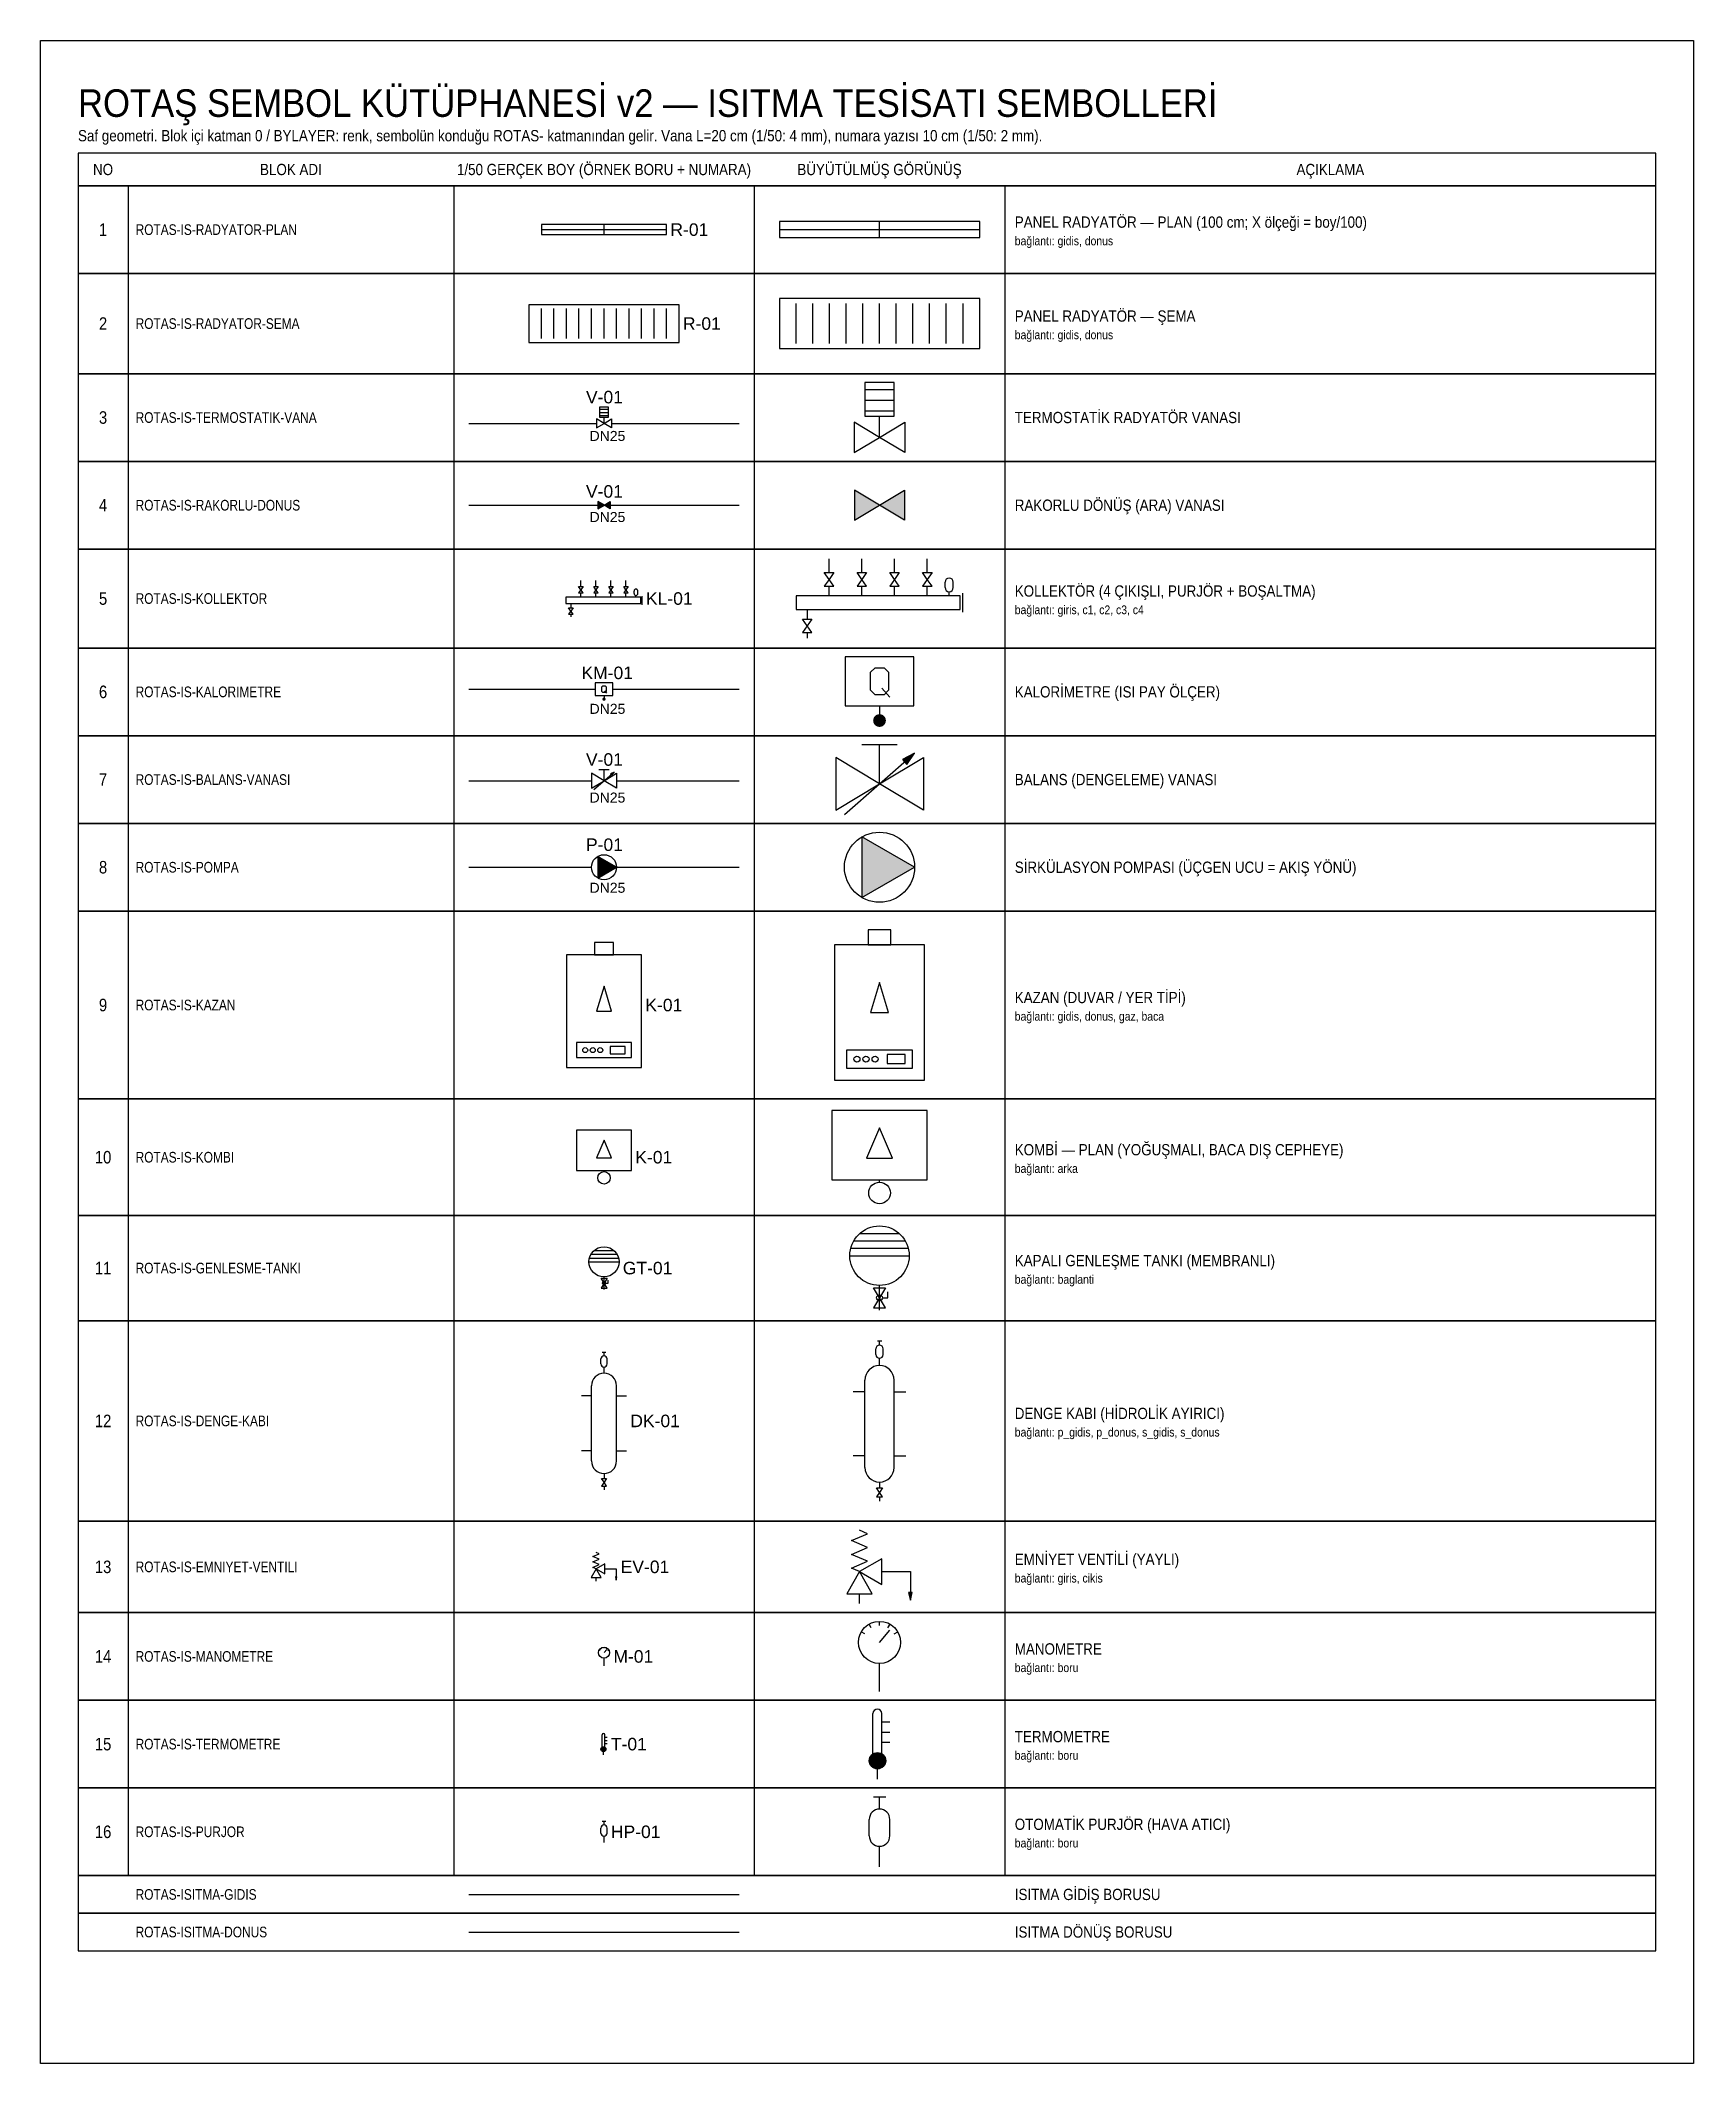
# Model space of a CAD drawing. Header units: centimetres. Extents: x -30 to 10455, y -1638 to 90.
# Drawn here: x 2760 to 4080, y -1525 to 90 of the extents above; entities that cross this region are included whole.
import ezdxf
from ezdxf.enums import TextEntityAlignment as Align

# ---------------------------------------------------------------- set-up
doc = ezdxf.new("R2010")
doc.units = ezdxf.units.CM
doc.linetypes.add('DASHED', pattern=[1.524, 1.27, -0.254])
for name, color, linetype in [('ROTAS-ISITMA-DONUS', 30, 'DASHED'), ('ROTAS-ISITMA-GIDIS', 10, 'Continuous'), ('ROTAS-ISITMA-SEMBOL', 1, 'Continuous'), ('ROTAS-LEJANT-BASLIK', 5, 'Continuous'), ('ROTAS-LEJANT-CERCEVE', 8, 'Continuous'), ('ROTAS-LEJANT-YAZI', 7, 'Continuous'), ('ROTAS-PAFTA', 8, 'Continuous'), ('ROTAS-SEMBOL-CAP', 3, 'Continuous'), ('ROTAS-SEMBOL-NO', 3, 'Continuous')]:
    doc.layers.add(name, color=color, linetype=linetype)
doc.styles.add('ROTAS', font='arial.ttf')

msp = doc.modelspace()

# ---------------------------------------------------------------- texts
at = {"layer": 'ROTAS-LEJANT-BASLIK', "style": 'ROTAS', "width": 0.9}
msp.add_text('ROTAŞ SEMBOL KÜTÜPHANESİ v2 — ISITMA TESİSATI SEMBOLLERİ', height=22, dxfattribs=at).set_placement((2790, 40), align=Align.MIDDLE_LEFT)
at = {"layer": 'ROTAS-LEJANT-YAZI', "style": 'ROTAS'}
for s, height, width, p in [('Saf geometri. Blok içi katman 0 / BYLAYER: renk, sembolün konduğu ROTAS- katmanından gelir. Vana L=20 cm (1/50: 4 mm), numara yazısı 10 cm (1/50: 2 mm).', 9, 0.85, (2790, 14)), ('ROTAS-IS-RADYATOR-PLAN', 8.5, 0.8, (2836, -61)), ('PANEL RADYATÖR — PLAN (100 cm; X ölçeği = boy/100)', 9, 0.85, (3538, -55)), ('bağlantı: gidis, donus', 7, 0.85, (3538, -70)), ('PANEL RADYATÖR — ŞEMA', 9, 0.85, (3538, -130)), ('ROTAS-IS-RADYATOR-SEMA', 8.5, 0.8, (2836, -136)), ('bağlantı: gidis, donus', 7, 0.85, (3538, -145)), ('ROTAS-IS-TERMOSTATIK-VANA', 8.5, 0.8, (2836, -211)), ('TERMOSTATİK RADYATÖR VANASI', 9, 0.85, (3538, -211)), ('ROTAS-IS-RAKORLU-DONUS', 8.5, 0.8, (2836, -281)), ('RAKORLU DÖNÜŞ (ARA) VANASI', 9, 0.85, (3538, -281)), ('ROTAS-IS-KOLLEKTOR', 8.5, 0.8, (2836, -355.5)), ('KOLLEKTÖR (4 ÇIKIŞLI, PURJÖR + BOŞALTMA)', 9, 0.85, (3538, -349.5)), ('bağlantı: giris, c1, c2, c3, c4', 7, 0.85, (3538, -364.5)), ('ROTAS-IS-KALORIMETRE', 8.5, 0.8, (2836, -430)), ('KALORİMETRE (ISI PAY ÖLÇER)', 9, 0.85, (3538, -430)), ('ROTAS-IS-BALANS-VANASI', 8.5, 0.8, (2836, -500)), ('BALANS (DENGELEME) VANASI', 9, 0.85, (3538, -500)), ('SİRKÜLASYON POMPASI (ÜÇGEN UCU = AKIŞ YÖNÜ)', 9, 0.85, (3538, -570)), ('ROTAS-IS-POMPA', 8.5, 0.8, (2836, -570)), ('ROTAS-IS-KAZAN', 8.5, 0.8, (2836, -680)), ('KAZAN (DUVAR / YER TİPİ)', 9, 0.85, (3538, -674)), ('bağlantı: gidis, donus, gaz, baca', 7, 0.85, (3538, -689)), ('KOMBİ — PLAN (YOĞUŞMALI, BACA DIŞ CEPHEYE)', 9, 0.85, (3538, -795.5)), ('ROTAS-IS-KOMBI', 8.5, 0.8, (2836, -801.5)), ('bağlantı: arka', 7, 0.85, (3538, -810.5)), ('ROTAS-IS-GENLESME-TANKI', 8.5, 0.8, (2836, -890)), ('KAPALI GENLEŞME TANKI (MEMBRANLI)', 9, 0.85, (3538, -884)), ('bağlantı: baglanti', 7, 0.85, (3538, -899)), ('DENGE KABI (HİDROLİK AYIRICI)', 9, 0.85, (3538, -1006)), ('ROTAS-IS-DENGE-KABI', 8.5, 0.8, (2836, -1012)), ('bağlantı: p_gidis, p_donus, s_gidis, s_donus', 7, 0.85, (3538, -1021)), ('ROTAS-IS-EMNIYET-VENTILI', 8.5, 0.8, (2836, -1128.5)), ('EMNİYET VENTİLİ (YAYLI)', 9, 0.85, (3538, -1122.5)), ('bağlantı: giris, cikis', 7, 0.85, (3538, -1137.5)), ('MANOMETRE', 9, 0.85, (3538, -1194)), ('ROTAS-IS-MANOMETRE', 8.5, 0.8, (2836, -1200)), ('bağlantı: boru', 7, 0.85, (3538, -1209)), ('TERMOMETRE', 9, 0.85, (3538, -1264)), ('ROTAS-IS-TERMOMETRE', 8.5, 0.8, (2836, -1270)), ('bağlantı: boru', 7, 0.85, (3538, -1279)), ('ROTAS-IS-PURJOR', 8.5, 0.8, (2836, -1340)), ('OTOMATİK PURJÖR (HAVA ATICI)', 9, 0.85, (3538, -1334)), ('bağlantı: boru', 7, 0.85, (3538, -1349)), ('ROTAS-ISITMA-GIDIS', 8.5, 0.8, (2836, -1390)), ('ISITMA GİDİŞ BORUSU', 9, 0.85, (3538, -1390)), ('ROTAS-ISITMA-DONUS', 8.5, 0.8, (2836, -1420)), ('ISITMA DÖNÜŞ BORUSU', 9, 0.85, (3538, -1420))]:
    msp.add_text(s, height=height, dxfattribs=dict(at, width=width)).set_placement(p, align=Align.MIDDLE_LEFT)
at = {"layer": 'ROTAS-LEJANT-YAZI', "style": 'ROTAS', "width": 0.85}
for s, height, p in [('NO', 9, (2810, -13)), ('BLOK ADI', 9, (2960, -13)), ('1/50 GERÇEK BOY (ÖRNEK BORU + NUMARA)', 9, (3210, -13)), ('BÜYÜTÜLMÜŞ GÖRÜNÜŞ', 9, (3430, -13)), ('AÇIKLAMA', 9, (3790, -13)), ('1', 10, (2810, -61)), ('2', 10, (2810, -136)), ('3', 10, (2810, -211)), ('4', 10, (2810, -281)), ('5', 10, (2810, -355.5)), ('6', 10, (2810, -430)), ('7', 10, (2810, -500)), ('8', 10, (2810, -570)), ('9', 10, (2810, -680)), ('10', 10, (2810, -801.5)), ('11', 10, (2810, -890)), ('12', 10, (2810, -1012)), ('13', 10, (2810, -1128.5)), ('14', 10, (2810, -1200)), ('15', 10, (2810, -1270)), ('16', 10, (2810, -1340))]:
    msp.add_text(s, height=height, dxfattribs=at).set_placement(p, align=Align.MIDDLE_CENTER)

# ---------------------------------------------------------------- blocks, each defined once
blk = doc.blocks.new('ROTAS-IS-RADYATOR-PLAN')
for p, q in [((0, 6), (100, 6)), ((50, 2), (50, 10))]:
    blk.add_line(p, q)
blk.add_lwpolyline([(0, 2), (100, 2), (100, 10), (0, 10)], close=True)
at = {"style": 'ROTAS'}
for tag, p, height in [('NO', (102, 7), 10), ('CAP', (102, -5), 8)]:
    blk.add_attdef(tag, p, '', height=height, dxfattribs=at)
blk = doc.blocks.new('ROTAS-IS-RADYATOR-SEMA')
for p, q in [((-50, 3), (-50, 27)), ((-40, 3), (-40, 27)), ((-30, 3), (-30, 27)), ((-20, 3), (-20, 27)), ((-10, 3), (-10, 27)), ((0, 3), (0, 27)), ((10, 3), (10, 27)), ((20, 3), (20, 27)), ((30, 3), (30, 27)), ((40, 3), (40, 27)), ((50, 3), (50, 27))]:
    blk.add_line(p, q)
blk.add_lwpolyline([(-60, 0), (60, 0), (60, 30), (-60, 30)], close=True)
at = {"style": 'ROTAS'}
for tag, p, height in [('NO', (62, 16), 10), ('CAP', (62, 4), 8)]:
    blk.add_attdef(tag, p, '', height=height, dxfattribs=at)
blk = doc.blocks.new('ROTAS-IS-TERMOSTATIK-VANA')
for p, q in [((-3.5, 11.3), (3.5, 11.3)), ((-3.5, 8.8), (3.5, 8.8)), ((-3.5, 6.3), (3.5, 6.3)), ((0, 0), (0, 5))]:
    blk.add_line(p, q)
for points in [[(-3.5, 5), (3.5, 5), (3.5, 13), (-3.5, 13)], [(-6, 3.6), (-6, -3.6), (0, 0)], [(6, 3.6), (6, -3.6), (0, 0)]]:
    blk.add_lwpolyline(points, close=True)
at = {"style": 'ROTAS'}
for tag, p, height in [('NO', (8, 5.7), 10), ('CAP', (8, -6.3), 8)]:
    blk.add_attdef(tag, p, '', height=height, dxfattribs=at)
blk = doc.blocks.new('ROTAS-IS-RAKORLU-DONUS')
h = blk.add_hatch(color=256)
h.dxf.hatch_style = 1
h.paths.add_polyline_path([(-5, 3), (-5, -3), (0, 0)])
h = blk.add_hatch(color=256)
h.dxf.hatch_style = 1
h.paths.add_polyline_path([(5, 3), (5, -3), (0, 0)])
for points in [[(-5, 3), (-5, -3), (0, 0)], [(5, 3), (5, -3), (0, 0)]]:
    blk.add_lwpolyline(points, close=True)
at = {"style": 'ROTAS'}
for tag, p, height in [('NO', (7, 1), 10), ('CAP', (7, -11), 8)]:
    blk.add_attdef(tag, p, '', height=height, dxfattribs=at)
blk = doc.blocks.new('ROTAS-IS-KOLLEKTOR')
for p, q in [((12, 11), (12, 16)), ((24, 11), (24, 16)), ((36, 11), (36, 16)), ((48, 11), (48, 16)), ((54.5, 5.5), (54.5, 7.5)), ((57.5, 5.5), (57.5, 7.5)), ((12, 2.5), (12, 6)), ((24, 2.5), (24, 6)), ((36, 2.5), (36, 6)), ((48, 2.5), (48, 6)), ((56, 2.5), (56, 4)), ((61, -3.5), (61, 3.5)), ((4, -2.5), (4, -6)), ((4, -11), (4, -13))]:
    blk.add_line(p, q)
for points in [[(10.25, 11), (13.75, 11), (12, 8.5)], [(10.25, 6), (13.75, 6), (12, 8.5)], [(22.25, 11), (25.75, 11), (24, 8.5)], [(22.25, 6), (25.75, 6), (24, 8.5)], [(34.25, 11), (37.75, 11), (36, 8.5)], [(34.25, 6), (37.75, 6), (36, 8.5)], [(46.25, 11), (49.75, 11), (48, 8.5)], [(46.25, 6), (49.75, 6), (48, 8.5)], [(0, -2.5), (60, -2.5), (60, 2.5), (0, 2.5)], [(2.25, -6), (5.75, -6), (4, -8.5)], [(2.25, -11), (5.75, -11), (4, -8.5)]]:
    blk.add_lwpolyline(points, close=True)
for centre, start, end in [((56, 7.5), 0, 180), ((56, 5.5), 180, 360)]:
    blk.add_arc(centre, 1.5, start, end)
at = {"style": 'ROTAS'}
for tag, p, height in [('NO', (63, 2.5), 10), ('CAP', (63, -9.5), 8)]:
    blk.add_attdef(tag, p, '', height=height, dxfattribs=at)
blk = doc.blocks.new('ROTAS-IS-KALORIMETRE')
h = blk.add_hatch(color=256)
h.dxf.hatch_style = 1
h.paths.add_polyline_path([(1.3, -8), (1.26, -7.66), (1.13, -7.35), (0.92, -7.08), (0.65, -6.87), (0.34, -6.74), (0, -6.7), (-0.34, -6.74), (-0.65, -6.87), (-0.92, -7.08), (-1.13, -7.35), (-1.26, -7.66), (-1.3, -8), (-1.26, -8.34), (-1.13, -8.65), (-0.92, -8.92), (-0.65, -9.13), (-0.34, -9.26), (0, -9.3), (0.34, -9.26), (0.65, -9.13), (0.92, -8.92), (1.13, -8.65), (1.26, -8.34)])
blk.add_line((0, -5), (0, -6.7))
blk.add_lwpolyline([(-7, -5), (7, -5), (7, 5), (-7, 5)], close=True)
for points in [[(-0.92, -2.75), (-1.83, -1.83), (-1.83, 1.83), (-0.92, 2.75), (0.92, 2.75), (1.83, 1.83), (1.83, -1.83), (0.92, -2.75), (-0.92, -2.75)], [(0.46, -1.38), (2.11, -3.21)]]:
    blk.add_lwpolyline(points)
at = {"style": 'ROTAS'}
for tag, p, height in [('NO', (9, -1.15), 10), ('CAP', (9, -13.15), 8)]:
    blk.add_attdef(tag, p, '', height=height, dxfattribs=at)
blk = doc.blocks.new('ROTAS-IS-BALANS-VANASI')
h = blk.add_hatch(color=256)
h.dxf.hatch_style = 1
h.paths.add_polyline_path([(8, 7), (5.25, 5.59), (6.24, 4.46)])
for p, q in [((-8, -7), (8, 7)), ((-4, 9), (4, 9)), ((0, 0), (0, 9))]:
    blk.add_line(p, q)
for points in [[(-10, 6), (-10, -6), (0, 0)], [(10, 6), (10, -6), (0, 0)], [(8, 7), (5.25, 5.59), (6.24, 4.46)]]:
    blk.add_lwpolyline(points, close=True)
at = {"style": 'ROTAS'}
for tag, p, height in [('NO', (12, 2), 10), ('CAP', (12, -10), 8)]:
    blk.add_attdef(tag, p, '', height=height, dxfattribs=at)
blk = doc.blocks.new('ROTAS-IS-POMPA')
h = blk.add_hatch(color=256)
h.dxf.hatch_style = 1
h.paths.add_polyline_path([(10, 0), (-5, 8.66), (-5, -8.66)])
blk.add_lwpolyline([(10, 0), (-5, 8.66), (-5, -8.66)], close=True)
blk.add_circle((0, 0), 10)
at = {"style": 'ROTAS'}
for tag, p, height in [('NO', (12, 1), 10), ('CAP', (12, -11), 8)]:
    blk.add_attdef(tag, p, '', height=height, dxfattribs=at)
blk = doc.blocks.new('ROTAS-IS-KAZAN')
for points in [[(-7.5, 90), (7.5, 90), (7.5, 100), (-7.5, 100)], [(-30, 0), (30, 0), (30, 90), (-30, 90)], [(-6, 45), (6, 45), (0, 65)], [(-22, 8), (22, 8), (22, 20), (-22, 20)], [(5, 11), (17, 11), (17, 17), (5, 17)]]:
    blk.add_lwpolyline(points, close=True)
for centre in [(-15, 14), (-9, 14), (-3, 14)]:
    blk.add_circle(centre, 2)
at = {"style": 'ROTAS'}
for tag, p, height in [('NO', (32, 51), 10), ('CAP', (32, 39), 8)]:
    blk.add_attdef(tag, p, '', height=height, dxfattribs=at)
blk = doc.blocks.new('ROTAS-IS-KOMBI')
blk.add_line((0, -1), (0, 0))
for points in [[(-22, 0), (22, 0), (22, 32), (-22, 32)], [(-6, 10), (6, 10), (0, 24)]]:
    blk.add_lwpolyline(points, close=True)
blk.add_circle((0, -6), 5)
at = {"style": 'ROTAS'}
for tag, p, height in [('NO', (24, 11.5), 10), ('CAP', (24, -0.5), 8)]:
    blk.add_attdef(tag, p, '', height=height, dxfattribs=at)
blk = doc.blocks.new('ROTAS-IS-GENLESME-TANKI')
for p, q in [((-11.62, 25), (11.62, 25)), ((-10.39, 28), (10.39, 28)), ((-7.94, 31), (7.94, 31)), ((-12, 22), (12, 22)), ((0, 0), (0, 10)), ((1.2, 5), (3.36, 5)), ((3.36, 5), (3.36, 7.4))]:
    blk.add_line(p, q)
for points in [[(-2.4, 9), (2.4, 9), (0, 5)], [(-2.4, 1), (2.4, 1), (0, 5)]]:
    blk.add_lwpolyline(points, close=True)
for centre, radius in [((0, 22), 12), ((0, 5), 1.2)]:
    blk.add_circle(centre, radius)
at = {"style": 'ROTAS'}
for tag, p, height in [('NO', (14, 18), 10), ('CAP', (14, 6), 8)]:
    blk.add_attdef(tag, p, '', height=height, dxfattribs=at)
blk = doc.blocks.new('ROTAS-IS-DENGE-KABI')
for p, q in [((-2.5, 87.5), (-2.5, 91.5)), ((-1.5, 97), (1.5, 97)), ((0, 94), (0, 97)), ((0, 80), (0, 85)), ((2.5, 87.5), (2.5, 91.5)), ((-10, 10), (-10, 70)), ((10, 10), (10, 70)), ((-10, 62), (-18, 62)), ((10, 62), (18, 62)), ((-10, 18), (-18, 18)), ((10, 18), (18, 18)), ((0, 0), (0, -4)), ((0, -10), (0, -13))]:
    blk.add_line(p, q)
for points in [[(-2, -4), (2, -4), (0, -7)], [(-2, -10), (2, -10), (0, -7)]]:
    blk.add_lwpolyline(points, close=True)
for centre, radius, start, end in [((0, 91.5), 2.5, 0, 180), ((0, 87.5), 2.5, 180, 360), ((0, 70), 10, 0, 180), ((0, 10), 10, 180, 360)]:
    blk.add_arc(centre, radius, start, end)
at = {"style": 'ROTAS'}
for tag, p, height in [('NO', (20, 43), 10), ('CAP', (20, 31), 8)]:
    blk.add_attdef(tag, p, '', height=height, dxfattribs=at)
blk = doc.blocks.new('ROTAS-IS-EMNIYET-VENTILI')
h = blk.add_hatch(color=256)
h.dxf.hatch_style = 1
h.paths.add_polyline_path([(16, 1), (16.6, 3.4), (15.4, 3.4)])
for p, q in [((7, 10), (16, 10)), ((16, 10), (16, 1)), ((0, 0), (0, 3))]:
    blk.add_line(p, q)
blk.add_lwpolyline([(0, 10), (-2.5, 11.08), (2.5, 13.25), (-2.5, 15.42), (2.5, 17.58), (-2.5, 19.75), (2.5, 21.92), (0, 23)])
for points in [[(7, 6), (7, 14), (0, 10)], [(-4, 3), (4, 3), (0, 10)], [(16, 1), (16.6, 3.4), (15.4, 3.4)]]:
    blk.add_lwpolyline(points, close=True)
at = {"style": 'ROTAS'}
for tag, p, height in [('NO', (18.6, 12.5), 10), ('CAP', (18.6, 0.5), 8)]:
    blk.add_attdef(tag, p, '', height=height, dxfattribs=at)
blk = doc.blocks.new('ROTAS-IS-MANOMETRE')
for p, q in [((-1.8, 13.62), (-2.25, 14.4)), ((0, 14.1), (0, 15)), ((0, 10.5), (2.19, 13.1)), ((1.8, 13.62), (2.25, 14.4)), ((-3.12, 12.3), (-3.9, 12.75)), ((3.12, 12.3), (3.9, 12.75)), ((0, 0), (0, 6))]:
    blk.add_line(p, q)
blk.add_circle((0, 10.5), 4.5)
at = {"style": 'ROTAS'}
for tag, p, height in [('NO', (6.5, 8.5), 10), ('CAP', (6.5, -3.5), 8)]:
    blk.add_attdef(tag, p, '', height=height, dxfattribs=at)
blk = doc.blocks.new('ROTAS-IS-TERMOMETRE')
h = blk.add_hatch(color=256)
h.dxf.hatch_style = 1
h.paths.add_polyline_path([(2, 4.5), (1.93, 5.02), (1.73, 5.5), (1.41, 5.91), (1, 6.23), (0.52, 6.43), (0, 6.5), (-0.52, 6.43), (-1, 6.23), (-1.41, 5.91), (-1.73, 5.5), (-1.93, 5.02), (-2, 4.5), (-1.93, 3.98), (-1.73, 3.5), (-1.41, 3.09), (-1, 2.77), (-0.52, 2.57), (0, 2.5), (0.52, 2.57), (1, 2.77), (1.41, 3.09), (1.73, 3.5), (1.93, 3.98)])
for p, q in [((-1.1, 6.2), (-1.1, 16)), ((1.1, 6.2), (1.1, 16)), ((1.1, 14), (3, 14)), ((1.1, 11.5), (3, 11.5)), ((1.1, 9), (3, 9)), ((0, 0), (0, 2.5))]:
    blk.add_line(p, q)
blk.add_circle((0, 4.5), 2)
blk.add_arc((0, 16), 1.1, 0, 180)
at = {"style": 'ROTAS'}
for tag, p, height in [('NO', (5, 9.55), 10), ('CAP', (5, -2.45), 8)]:
    blk.add_attdef(tag, p, '', height=height, dxfattribs=at)
blk = doc.blocks.new('ROTAS-IS-PURJOR')
for p, q in [((-1.5, 17), (1.5, 17)), ((0, 14), (0, 17)), ((-2.5, 7.5), (-2.5, 11.5)), ((2.5, 7.5), (2.5, 11.5)), ((0, 0), (0, 5))]:
    blk.add_line(p, q)
for centre, start, end in [((0, 11.5), 0, 180), ((0, 7.5), 180, 360)]:
    blk.add_arc(centre, 2.5, start, end)
at = {"style": 'ROTAS'}
for tag, p, height in [('NO', (4.5, 9.5), 10), ('CAP', (4.5, -2.5), 8)]:
    blk.add_attdef(tag, p, '', height=height, dxfattribs=at)

# ---------------------------------------------------------------- linework, layer by layer
at = {"layer": 'ROTAS-ISITMA-DONUS'}
msp.add_line((3102, -1420), (3318, -1420), dxfattribs=at)
at = {"layer": 'ROTAS-ISITMA-GIDIS'}
for p, q in [((3102, -215.7), (3204, -215.7)), ((3216, -215.7), (3318, -215.7)), ((3102, -281), (3205, -281)), ((3215, -281), (3318, -281)), ((3102, -427.85), (3203, -427.85)), ((3217, -427.85), (3318, -427.85)), ((3102, -501), (3200, -501)), ((3220, -501), (3318, -501)), ((3102, -570), (3200, -570)), ((3220, -570), (3318, -570)), ((3102, -1390), (3318, -1390))]:
    msp.add_line(p, q, dxfattribs=at)
at = {"layer": 'ROTAS-LEJANT-CERCEVE'}
for p, q in [((2830, -26), (2830, -96)), ((3090, -26), (3090, -96)), ((3330, -26), (3330, -96)), ((3530, -26), (3530, -96)), ((2830, -96), (2830, -176)), ((3090, -96), (3090, -176)), ((3330, -96), (3330, -176)), ((3530, -96), (3530, -176)), ((2830, -176), (2830, -246)), ((3090, -176), (3090, -246)), ((3330, -176), (3330, -246)), ((3530, -176), (3530, -246)), ((2830, -246), (2830, -316)), ((3090, -246), (3090, -316)), ((3330, -246), (3330, -316)), ((3530, -246), (3530, -316)), ((2830, -316), (2830, -395)), ((3090, -316), (3090, -395)), ((3330, -316), (3330, -395)), ((3530, -316), (3530, -395)), ((2830, -395), (2830, -465)), ((3090, -395), (3090, -465)), ((3330, -395), (3330, -465)), ((3530, -395), (3530, -465)), ((2830, -465), (2830, -535)), ((3090, -465), (3090, -535)), ((3330, -465), (3330, -535)), ((3530, -465), (3530, -535)), ((2830, -535), (2830, -605)), ((3090, -535), (3090, -605)), ((3330, -535), (3330, -605)), ((3530, -535), (3530, -605)), ((2830, -605), (2830, -755)), ((3090, -605), (3090, -755)), ((3330, -605), (3330, -755)), ((3530, -605), (3530, -755)), ((2830, -755), (2830, -848)), ((3090, -755), (3090, -848)), ((3330, -755), (3330, -848)), ((3530, -755), (3530, -848)), ((2830, -848), (2830, -932)), ((3090, -848), (3090, -932)), ((3330, -848), (3330, -932)), ((3530, -848), (3530, -932)), ((2830, -932), (2830, -1092)), ((3090, -932), (3090, -1092)), ((3330, -932), (3330, -1092)), ((3530, -932), (3530, -1092)), ((2830, -1092), (2830, -1165)), ((3090, -1092), (3090, -1165)), ((3330, -1092), (3330, -1165)), ((3530, -1092), (3530, -1165)), ((2830, -1165), (2830, -1235)), ((3090, -1165), (3090, -1235)), ((3330, -1165), (3330, -1235)), ((3530, -1165), (3530, -1235)), ((2830, -1235), (2830, -1305)), ((3090, -1235), (3090, -1305)), ((3330, -1235), (3330, -1305)), ((3530, -1235), (3530, -1305)), ((2830, -1305), (2830, -1375)), ((3090, -1305), (3090, -1375)), ((3330, -1305), (3330, -1375)), ((3530, -1305), (3530, -1375))]:
    msp.add_line(p, q, dxfattribs=at)
for points in [[(2790, -26), (4050, -26), (4050, 0), (2790, 0)], [(2790, -96), (4050, -96), (4050, -26), (2790, -26)], [(2790, -176), (4050, -176), (4050, -96), (2790, -96)], [(2790, -246), (4050, -246), (4050, -176), (2790, -176)], [(2790, -316), (4050, -316), (4050, -246), (2790, -246)], [(2790, -395), (4050, -395), (4050, -316), (2790, -316)], [(2790, -465), (4050, -465), (4050, -395), (2790, -395)], [(2790, -535), (4050, -535), (4050, -465), (2790, -465)], [(2790, -605), (4050, -605), (4050, -535), (2790, -535)], [(2790, -755), (4050, -755), (4050, -605), (2790, -605)], [(2790, -848), (4050, -848), (4050, -755), (2790, -755)], [(2790, -932), (4050, -932), (4050, -848), (2790, -848)], [(2790, -1092), (4050, -1092), (4050, -932), (2790, -932)], [(2790, -1165), (4050, -1165), (4050, -1092), (2790, -1092)], [(2790, -1235), (4050, -1235), (4050, -1165), (2790, -1165)], [(2790, -1305), (4050, -1305), (4050, -1235), (2790, -1235)], [(2790, -1375), (4050, -1375), (4050, -1305), (2790, -1305)], [(2790, -1405), (4050, -1405), (4050, -1375), (2790, -1375)], [(2790, -1435), (4050, -1435), (4050, -1405), (2790, -1405)]]:
    msp.add_lwpolyline(points, close=True, dxfattribs=at)
at = {"layer": 'ROTAS-PAFTA'}
msp.add_lwpolyline([(2760, 90), (4080, 90), (4080, -1525), (2760, -1525)], close=True, dxfattribs=at)

# ---------------------------------------------------------------- block references
at = {"layer": 'ROTAS-ISITMA-SEMBOL'}
ref = msp.add_blockref('ROTAS-IS-RADYATOR-PLAN', (3160, -67), dxfattribs=at)
ref.add_attrib('NO', 'R-01', (3263, -66), dxfattribs={"layer": 'ROTAS-SEMBOL-NO', "height": 10, "style": 'ROTAS'})
for name, p, xscale, yscale in [('ROTAS-IS-RADYATOR-PLAN', (3350, -70.6), 1.6, 1.6), ('ROTAS-IS-RADYATOR-SEMA', (3430, -156), 1.3333333333333333, 1.3333333333333333), ('ROTAS-IS-TERMOSTATIK-VANA', (3430, -226.86), 3.373493975903614, 3.373493975903614), ('ROTAS-IS-RAKORLU-DONUS', (3430, -281), 4, 4), ('ROTAS-IS-KOLLEKTOR', (3363.53, -358.77), 2.179310344827586, 2.179310344827586), ('ROTAS-IS-KALORIMETRE', (3430, -421.58), 3.916083916083916, 3.916083916083916), ('ROTAS-IS-BALANS-VANASI', (3430, -503.5), 3.5, 3.5), ('ROTAS-IS-POMPA', (3430, -570), 2.8, 2.8), ('ROTAS-IS-KAZAN', (3430, -740), 1.2, 1.2), ('ROTAS-IS-KOMBI', (3430, -819.67), 1.730232558139535, 1.730232558139535), ('ROTAS-IS-GENLESME-TANKI', (3430, -923.6), 1.9764705882352942, 1.9764705882352942), ('ROTAS-IS-DENGE-KABI', (3430, -1060.87), 1.1636363636363636, 1.1636363636363636), ('ROTAS-IS-EMNIYET-VENTILI', (3414, -1157.7), 2.539130434782609, 2.539130434782609), ('ROTAS-IS-MANOMETRE', (3430, -1228), 3.7333333333333334, 3.7333333333333334), ('ROTAS-IS-TERMOMETRE', (3428.36, -1298), 3.2748538011695905, 3.2748538011695905), ('ROTAS-IS-PURJOR', (3430, -1368), 3.2941176470588234, 3.2941176470588234)]:
    msp.add_blockref(name, p, dxfattribs=dict(at, xscale=xscale, yscale=yscale))
ref = msp.add_blockref('ROTAS-IS-RADYATOR-SEMA', (3210, -151), dxfattribs=at)
ref.add_attrib('NO', 'R-01', (3273, -141), dxfattribs={"layer": 'ROTAS-SEMBOL-NO', "height": 10, "style": 'ROTAS'})
ref = msp.add_blockref('ROTAS-IS-TERMOSTATIK-VANA', (3210, -215.7), dxfattribs=at)
ref.add_attrib('NO', 'V-01', (3195.6, -199.7), dxfattribs={"layer": 'ROTAS-SEMBOL-NO', "height": 10, "style": 'ROTAS'})
ref.add_attrib('CAP', 'DN25', (3198.48, -229.7), dxfattribs={"layer": 'ROTAS-SEMBOL-CAP', "height": 8, "style": 'ROTAS'})
ref = msp.add_blockref('ROTAS-IS-RAKORLU-DONUS', (3210, -281), dxfattribs=at)
ref.add_attrib('NO', 'V-01', (3195.6, -275), dxfattribs={"layer": 'ROTAS-SEMBOL-NO', "height": 10, "style": 'ROTAS'})
ref.add_attrib('CAP', 'DN25', (3198.48, -294.4), dxfattribs={"layer": 'ROTAS-SEMBOL-CAP', "height": 8, "style": 'ROTAS'})
ref = msp.add_blockref('ROTAS-IS-KOLLEKTOR', (3179.5, -357), dxfattribs=at)
ref.add_attrib('NO', 'KL-01', (3243.5, -360.5), dxfattribs={"layer": 'ROTAS-SEMBOL-NO', "height": 10, "style": 'ROTAS'})
ref = msp.add_blockref('ROTAS-IS-KALORIMETRE', (3210, -427.85), dxfattribs=at)
ref.add_attrib('NO', 'KM-01', (3192, -419.85), dxfattribs={"layer": 'ROTAS-SEMBOL-NO', "height": 10, "style": 'ROTAS'})
ref.add_attrib('CAP', 'DN25', (3198.48, -447.55), dxfattribs={"layer": 'ROTAS-SEMBOL-CAP', "height": 8, "style": 'ROTAS'})
ref = msp.add_blockref('ROTAS-IS-BALANS-VANASI', (3210, -501), dxfattribs=at)
ref.add_attrib('NO', 'V-01', (3195.6, -489), dxfattribs={"layer": 'ROTAS-SEMBOL-NO', "height": 10, "style": 'ROTAS'})
ref.add_attrib('CAP', 'DN25', (3198.48, -518.4), dxfattribs={"layer": 'ROTAS-SEMBOL-CAP', "height": 8, "style": 'ROTAS'})
ref = msp.add_blockref('ROTAS-IS-POMPA', (3210, -570), dxfattribs=at)
ref.add_attrib('NO', 'P-01', (3195.6, -557), dxfattribs={"layer": 'ROTAS-SEMBOL-NO', "height": 10, "style": 'ROTAS'})
ref.add_attrib('CAP', 'DN25', (3198.48, -590.4), dxfattribs={"layer": 'ROTAS-SEMBOL-CAP', "height": 8, "style": 'ROTAS'})
ref = msp.add_blockref('ROTAS-IS-KAZAN', (3210, -730), dxfattribs=at)
ref.add_attrib('NO', 'K-01', (3243, -685), dxfattribs={"layer": 'ROTAS-SEMBOL-NO', "height": 10, "style": 'ROTAS'})
ref = msp.add_blockref('ROTAS-IS-KOMBI', (3210, -812), dxfattribs=at)
ref.add_attrib('NO', 'K-01', (3235, -806.5), dxfattribs={"layer": 'ROTAS-SEMBOL-NO', "height": 10, "style": 'ROTAS'})
ref = msp.add_blockref('ROTAS-IS-GENLESME-TANKI', (3210, -907), dxfattribs=at)
ref.add_attrib('NO', 'GT-01', (3225, -895), dxfattribs={"layer": 'ROTAS-SEMBOL-NO', "height": 10, "style": 'ROTAS'})
ref = msp.add_blockref('ROTAS-IS-DENGE-KABI', (3210, -1054), dxfattribs=at)
ref.add_attrib('NO', 'DK-01', (3231, -1017), dxfattribs={"layer": 'ROTAS-SEMBOL-NO', "height": 10, "style": 'ROTAS'})
ref = msp.add_blockref('ROTAS-IS-EMNIYET-VENTILI', (3203.7, -1140), dxfattribs=at)
ref.add_attrib('NO', 'EV-01', (3223.3, -1133.5), dxfattribs={"layer": 'ROTAS-SEMBOL-NO', "height": 10, "style": 'ROTAS'})
ref = msp.add_blockref('ROTAS-IS-MANOMETRE', (3210, -1207.5), dxfattribs=at)
ref.add_attrib('NO', 'M-01', (3217.5, -1205), dxfattribs={"layer": 'ROTAS-SEMBOL-NO', "height": 10, "style": 'ROTAS'})
ref = msp.add_blockref('ROTAS-IS-TERMOMETRE', (3209.5, -1278.55), dxfattribs=at)
ref.add_attrib('NO', 'T-01', (3215.5, -1275), dxfattribs={"layer": 'ROTAS-SEMBOL-NO', "height": 10, "style": 'ROTAS'})
ref = msp.add_blockref('ROTAS-IS-PURJOR', (3210, -1348.5), dxfattribs=at)
ref.add_attrib('NO', 'HP-01', (3215.5, -1345), dxfattribs={"layer": 'ROTAS-SEMBOL-NO', "height": 10, "style": 'ROTAS'})

msp.set_redraw_order([(e.dxf.handle, doc.entitydb.next_handle()) for e in msp.query("TEXT MTEXT ATTDEF DIMENSION ARC_DIMENSION")])  # texts and dimensions are drawn at this point

doc.saveas('drawing.dxf')
